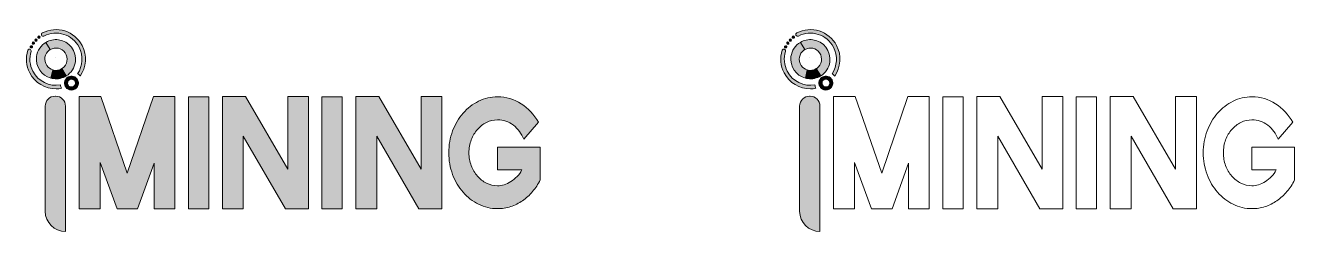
# Model space of a CAD drawing. Header units: millimetres. Extents: x 235 to 680, y -603 to -531.
import ezdxf

# ---------------------------------------------------------------- set-up
doc = ezdxf.new("R2010")
doc.units = ezdxf.units.MM
doc.header["$MEASUREMENT"] = 0
doc.layers.add('Logo', color=7, linetype='Continuous', lineweight=0)

# ---------------------------------------------------------------- blocks, each defined once
blk = doc.blocks.new('Block_42')
at = {"layer": 'Logo', "true_color": 0xf7941d, "transparency": 33554687}
h = blk.add_hatch(color=30, dxfattribs=at)
h.dxf.hatch_style = 2
edge = h.paths.add_edge_path()
edge.add_spline(control_points=[(502.14, -537.57), (501.96, -537.44), (501.91, -537.18), (502.04, -537), (502.04, -537), (502.04, -537), (502.04, -537), (502.17, -536.81), (502.42, -536.77), (502.61, -536.9), (502.61, -536.9), (502.61, -536.9), (502.61, -536.9), (502.79, -537.03), (502.84, -537.28), (502.71, -537.47), (502.71, -537.47), (502.71, -537.47), (502.71, -537.47), (502.63, -537.58), (502.5, -537.64), (502.38, -537.64), (502.38, -537.64), (502.38, -537.64), (502.38, -537.64), (502.29, -537.64), (502.21, -537.62), (502.14, -537.57)], knot_values=[0, 0, 0, 0, 1, 1, 1, 2, 2, 2, 3, 3, 3, 4, 4, 4, 5, 5, 5, 6, 6, 6, 7, 7, 7, 8, 8, 8, 9, 9, 9, 9], degree=3, periodic=0)
h = blk.add_hatch(color=30, dxfattribs=at)
h.dxf.hatch_style = 2
edge = h.paths.add_edge_path()
edge.add_spline(control_points=[(502.97, -536.45), (502.8, -536.29), (502.8, -536.03), (502.96, -535.86), (502.96, -535.86), (502.96, -535.86), (502.96, -535.86), (502.96, -535.86), (502.96, -535.86), (502.96, -535.86), (502.96, -535.86), (502.96, -535.86), (502.96, -535.86), (503.12, -535.7), (503.38, -535.7), (503.54, -535.86), (503.54, -535.86), (503.54, -535.86), (503.54, -535.86), (503.7, -536.02), (503.71, -536.28), (503.54, -536.44), (503.54, -536.44), (503.54, -536.44), (503.54, -536.44), (503.46, -536.52), (503.36, -536.56), (503.25, -536.56), (503.25, -536.56), (503.25, -536.56), (503.25, -536.56), (503.15, -536.56), (503.05, -536.52), (502.97, -536.45)], knot_values=[0, 0, 0, 0, 1, 1, 1, 2, 2, 2, 3, 3, 3, 4, 4, 4, 5, 5, 5, 6, 6, 6, 7, 7, 7, 8, 8, 8, 9, 9, 9, 10, 10, 10, 11, 11, 11, 11], degree=3, periodic=0)
h = blk.add_hatch(color=30, dxfattribs=at)
h.dxf.hatch_style = 2
edge = h.paths.add_edge_path()
edge.add_spline(control_points=[(504.28, -535.57), (504.23, -535.57), (504.17, -535.55), (504.12, -535.53), (504.07, -535.52), (504.03, -535.48), (503.99, -535.45), (503.91, -535.37), (503.87, -535.27), (503.87, -535.16), (503.87, -535.05), (503.92, -534.94), (503.99, -534.87), (504.15, -534.71), (504.42, -534.71), (504.57, -534.87), (504.65, -534.94), (504.69, -535.05), (504.69, -535.16), (504.69, -535.27), (504.65, -535.37), (504.57, -535.45), (504.53, -535.48), (504.49, -535.52), (504.44, -535.53), (504.39, -535.55), (504.34, -535.57), (504.28, -535.57)], knot_values=[0, 0, 0, 0, 1, 1, 1, 2, 2, 2, 3, 3, 3, 4, 4, 4, 5, 5, 5, 6, 6, 6, 7, 7, 7, 8, 8, 8, 9, 9, 9, 9], degree=3, periodic=0)
h = blk.add_hatch(color=30, dxfattribs=at)
h.dxf.hatch_style = 2
edge = h.paths.add_edge_path()
edge.add_spline(control_points=[(501.46, -538.92), (501.25, -538.82), (501.17, -538.58), (501.26, -538.37), (501.26, -538.37), (501.26, -538.37), (501.26, -538.37), (501.36, -538.17), (501.61, -538.08), (501.81, -538.18), (501.81, -538.18), (501.81, -538.18), (501.81, -538.18), (502.01, -538.27), (502.1, -538.52), (502, -538.72), (502, -538.72), (502, -538.72), (502, -538.72), (501.93, -538.87), (501.79, -538.96), (501.63, -538.96), (501.63, -538.96), (501.63, -538.96), (501.63, -538.96), (501.58, -538.96), (501.52, -538.94), (501.46, -538.92)], knot_values=[0, 0, 0, 0, 1, 1, 1, 2, 2, 2, 3, 3, 3, 4, 4, 4, 5, 5, 5, 6, 6, 6, 7, 7, 7, 8, 8, 8, 9, 9, 9, 9], degree=3, periodic=0)
at = {"layer": 'Logo'}
for points, knots in [([(502.14, -537.57), (501.96, -537.44), (501.91, -537.18), (502.04, -537), (502.04, -537), (502.04, -537), (502.04, -537), (502.17, -536.81), (502.42, -536.77), (502.61, -536.9), (502.61, -536.9), (502.61, -536.9), (502.61, -536.9), (502.79, -537.03), (502.84, -537.28), (502.71, -537.47), (502.71, -537.47), (502.71, -537.47), (502.71, -537.47), (502.63, -537.58), (502.5, -537.64), (502.38, -537.64), (502.38, -537.64), (502.38, -537.64), (502.38, -537.64), (502.29, -537.64), (502.21, -537.62), (502.14, -537.57)], [0, 0, 0, 0, 1, 1, 1, 2, 2, 2, 3, 3, 3, 4, 4, 4, 5, 5, 5, 6, 6, 6, 7, 7, 7, 8, 8, 8, 9, 9, 9, 9]), ([(502.97, -536.45), (502.8, -536.29), (502.8, -536.03), (502.96, -535.86), (502.96, -535.86), (502.96, -535.86), (502.96, -535.86), (502.96, -535.86), (502.96, -535.86), (502.96, -535.86), (502.96, -535.86), (502.96, -535.86), (502.96, -535.86), (503.12, -535.7), (503.38, -535.7), (503.54, -535.86), (503.54, -535.86), (503.54, -535.86), (503.54, -535.86), (503.7, -536.02), (503.71, -536.28), (503.54, -536.44), (503.54, -536.44), (503.54, -536.44), (503.54, -536.44), (503.46, -536.52), (503.36, -536.56), (503.25, -536.56), (503.25, -536.56), (503.25, -536.56), (503.25, -536.56), (503.15, -536.56), (503.05, -536.52), (502.97, -536.45)], [0, 0, 0, 0, 1, 1, 1, 2, 2, 2, 3, 3, 3, 4, 4, 4, 5, 5, 5, 6, 6, 6, 7, 7, 7, 8, 8, 8, 9, 9, 9, 10, 10, 10, 11, 11, 11, 11]), ([(504.28, -535.57), (504.23, -535.57), (504.17, -535.55), (504.12, -535.53), (504.07, -535.52), (504.03, -535.48), (503.99, -535.45), (503.91, -535.37), (503.87, -535.27), (503.87, -535.16), (503.87, -535.05), (503.92, -534.94), (503.99, -534.87), (504.15, -534.71), (504.42, -534.71), (504.57, -534.87), (504.65, -534.94), (504.69, -535.05), (504.69, -535.16), (504.69, -535.27), (504.65, -535.37), (504.57, -535.45), (504.53, -535.48), (504.49, -535.52), (504.44, -535.53), (504.39, -535.55), (504.34, -535.57), (504.28, -535.57)], [0, 0, 0, 0, 1, 1, 1, 2, 2, 2, 3, 3, 3, 4, 4, 4, 5, 5, 5, 6, 6, 6, 7, 7, 7, 8, 8, 8, 9, 9, 9, 9]), ([(501.46, -538.92), (501.25, -538.82), (501.17, -538.58), (501.26, -538.37), (501.26, -538.37), (501.26, -538.37), (501.26, -538.37), (501.36, -538.17), (501.61, -538.08), (501.81, -538.18), (501.81, -538.18), (501.81, -538.18), (501.81, -538.18), (502.01, -538.27), (502.1, -538.52), (502, -538.72), (502, -538.72), (502, -538.72), (502, -538.72), (501.93, -538.87), (501.79, -538.96), (501.63, -538.96), (501.63, -538.96), (501.63, -538.96), (501.63, -538.96), (501.58, -538.96), (501.52, -538.94), (501.46, -538.92)], [0, 0, 0, 0, 1, 1, 1, 2, 2, 2, 3, 3, 3, 4, 4, 4, 5, 5, 5, 6, 6, 6, 7, 7, 7, 8, 8, 8, 9, 9, 9, 9])]:
    blk.add_open_spline(points, degree=3, knots=knots, dxfattribs=at)
blk = doc.blocks.new('Block_44')
at = {"layer": 'Logo', "true_color": 0xf7941d, "transparency": 33554687}
h = blk.add_hatch(color=30, dxfattribs=at)
h.dxf.hatch_style = 2
edge = h.paths.add_edge_path()
edge.add_spline(control_points=[(518.78, -548.78), (520.89, -545.72), (521.29, -541.62), (519.46, -538.1), (516.81, -533.03), (510.55, -531.05), (505.48, -533.69), (505.18, -533.85), (505.06, -534.22), (505.22, -534.52), (505.38, -534.82), (505.75, -534.94), (506.05, -534.78), (510.51, -532.46), (516.04, -534.2), (518.37, -538.67), (519.96, -541.72), (519.64, -545.27), (517.86, -547.95), (518.21, -548.18), (518.52, -548.46), (518.78, -548.78)], knot_values=[0, 0, 0, 0, 1, 1, 1, 2, 2, 2, 3, 3, 3, 4, 4, 4, 5, 5, 5, 6, 6, 6, 7, 7, 7, 7], degree=3, periodic=0)
h = blk.add_hatch(color=30, dxfattribs=at)
h.dxf.hatch_style = 2
edge = h.paths.add_edge_path()
edge.add_spline(control_points=[(502.18, -547.1), (501.05, -544.94), (500.83, -542.47), (501.56, -540.14), (501.66, -539.82), (501.48, -539.47), (501.16, -539.37), (500.83, -539.27), (500.49, -539.45), (500.39, -539.77), (499.56, -542.41), (499.81, -545.22), (501.09, -547.67), (502.93, -551.22), (506.55, -553.25), (510.3, -553.25), (510.94, -553.25), (511.58, -553.19), (512.22, -553.06), (512.03, -552.69), (511.9, -552.29), (511.83, -551.88), (508.02, -552.53), (504.06, -550.71), (502.18, -547.1)], knot_values=[0, 0, 0, 0, 1, 1, 1, 2, 2, 2, 3, 3, 3, 4, 4, 4, 5, 5, 5, 6, 6, 6, 7, 7, 7, 8, 8, 8, 8], degree=3, periodic=0)
at = {"layer": 'Logo'}
for points, knots in [([(518.78, -548.78), (520.89, -545.72), (521.29, -541.62), (519.46, -538.1), (516.81, -533.03), (510.55, -531.05), (505.48, -533.69), (505.18, -533.85), (505.06, -534.22), (505.22, -534.52), (505.38, -534.82), (505.75, -534.94), (506.05, -534.78), (510.51, -532.46), (516.04, -534.2), (518.37, -538.67), (519.96, -541.72), (519.64, -545.27), (517.86, -547.95), (518.21, -548.18), (518.52, -548.46), (518.78, -548.78)], [0, 0, 0, 0, 1, 1, 1, 2, 2, 2, 3, 3, 3, 4, 4, 4, 5, 5, 5, 6, 6, 6, 7, 7, 7, 7]), ([(502.18, -547.1), (501.05, -544.94), (500.83, -542.47), (501.56, -540.14), (501.66, -539.82), (501.48, -539.47), (501.16, -539.37), (500.83, -539.27), (500.49, -539.45), (500.39, -539.77), (499.56, -542.41), (499.81, -545.22), (501.09, -547.67), (502.93, -551.22), (506.55, -553.25), (510.3, -553.25), (510.94, -553.25), (511.58, -553.19), (512.22, -553.06), (512.03, -552.69), (511.9, -552.29), (511.83, -551.88), (508.02, -552.53), (504.06, -550.71), (502.18, -547.1)], [0, 0, 0, 0, 1, 1, 1, 2, 2, 2, 3, 3, 3, 4, 4, 4, 5, 5, 5, 6, 6, 6, 7, 7, 7, 8, 8, 8, 8])]:
    blk.add_open_spline(points, degree=3, knots=knots, dxfattribs=at)
blk = doc.blocks.new('Block_43')
at = {"layer": 'Logo', "true_color": 0xf7941d, "transparency": 33554687}
h = blk.add_hatch(color=30, dxfattribs=at)
h.dxf.hatch_style = 2
edge = h.paths.add_edge_path()
edge.add_spline(control_points=[(514.4, -550.82), (514.18, -551.54), (514.58, -552.31), (515.29, -552.53), (515.64, -552.64), (516.01, -552.61), (516.33, -552.44), (516.66, -552.28), (516.89, -551.99), (517, -551.64), (517.11, -551.3), (517.08, -550.93), (516.91, -550.6), (516.74, -550.28), (516.46, -550.04), (516.11, -549.93), (515.39, -549.71), (514.63, -550.11), (514.4, -550.82), (514.4, -550.82), (514.4, -550.82), (514.4, -550.82)], knot_values=[0, 0, 0, 0, 1, 1, 1, 2, 2, 2, 3, 3, 3, 4, 4, 4, 5, 5, 5, 6, 6, 6, 7, 7, 7, 7], degree=3, periodic=0)
edge = h.paths.add_edge_path()
edge.add_spline(control_points=[(515.71, -553.67), (515.46, -553.67), (515.21, -553.63), (514.97, -553.56), (513.69, -553.15), (512.98, -551.78), (513.38, -550.5), (513.38, -550.5), (513.38, -550.5), (513.38, -550.5), (513.78, -549.22), (515.15, -548.51), (516.43, -548.91), (517.05, -549.11), (517.56, -549.53), (517.86, -550.11), (518.16, -550.69), (518.22, -551.34), (518.02, -551.97), (517.83, -552.59), (517.4, -553.09), (516.83, -553.39), (516.48, -553.58), (516.09, -553.67), (515.71, -553.67)], knot_values=[0, 0, 0, 0, 1, 1, 1, 2, 2, 2, 3, 3, 3, 4, 4, 4, 5, 5, 5, 6, 6, 6, 7, 7, 7, 8, 8, 8, 8], degree=3, periodic=0)
at = {"layer": 'Logo'}
for points, knots in [([(515.71, -553.67), (515.46, -553.67), (515.21, -553.63), (514.97, -553.56), (513.69, -553.15), (512.98, -551.78), (513.38, -550.5), (513.38, -550.5), (513.38, -550.5), (513.38, -550.5), (513.78, -549.22), (515.15, -548.51), (516.43, -548.91), (517.05, -549.11), (517.56, -549.53), (517.86, -550.11), (518.16, -550.69), (518.22, -551.34), (518.02, -551.97), (517.83, -552.59), (517.4, -553.09), (516.83, -553.39), (516.48, -553.58), (516.09, -553.67), (515.71, -553.67)], [0, 0, 0, 0, 1, 1, 1, 2, 2, 2, 3, 3, 3, 4, 4, 4, 5, 5, 5, 6, 6, 6, 7, 7, 7, 8, 8, 8, 8]), ([(514.4, -550.82), (514.18, -551.54), (514.58, -552.31), (515.29, -552.53), (515.64, -552.64), (516.01, -552.61), (516.33, -552.44), (516.66, -552.28), (516.89, -551.99), (517, -551.64), (517.11, -551.3), (517.08, -550.93), (516.91, -550.6), (516.74, -550.28), (516.46, -550.04), (516.11, -549.93), (515.39, -549.71), (514.63, -550.11), (514.4, -550.82), (514.4, -550.82), (514.4, -550.82), (514.4, -550.82)], [0, 0, 0, 0, 1, 1, 1, 2, 2, 2, 3, 3, 3, 4, 4, 4, 5, 5, 5, 6, 6, 6, 7, 7, 7, 7])]:
    blk.add_open_spline(points, degree=3, knots=knots, dxfattribs=at)
blk.add_blockref('Block_44', (0, 0), dxfattribs=at)
blk = doc.blocks.new('Block_45')
at = {"layer": 'Logo', "true_color": 0xf7941d, "transparency": 33554687}
h = blk.add_hatch(color=30, dxfattribs=at)
h.dxf.hatch_style = 2
edge = h.paths.add_edge_path()
edge.add_spline(control_points=[(507.05, -545.1), (505.82, -543.32), (506.28, -540.89), (508.06, -539.66), (508.13, -539.61), (508.21, -539.56), (508.29, -539.52), (508.29, -539.52), (506.76, -536.99), (506.76, -536.99), (505.02, -538.03), (503.76, -539.82), (503.47, -541.98), (503.01, -545.45), (505.22, -548.66), (508.52, -549.52), (508.52, -549.52), (509.15, -546.63), (509.15, -546.63), (508.32, -546.39), (507.57, -545.87), (507.05, -545.1)], knot_values=[0, 0, 0, 0, 1, 1, 1, 2, 2, 2, 3, 3, 3, 4, 4, 4, 5, 5, 5, 6, 6, 6, 7, 7, 7, 7], degree=3, periodic=0)
at = {"layer": 'Logo', "true_color": 0xfcba63, "transparency": 33554687}
h = blk.add_hatch(color=31, dxfattribs=at)
h.dxf.hatch_style = 2
edge = h.paths.add_edge_path()
edge.add_spline(control_points=[(511.17, -536.08), (509.58, -535.87), (508.04, -536.23), (506.76, -536.99), (506.76, -536.99), (508.29, -539.52), (508.29, -539.52), (510.05, -538.49), (512.32, -538.97), (513.49, -540.67), (514.72, -542.45), (514.27, -544.89), (512.49, -546.11), (512.44, -546.14), (512.4, -546.16), (512.35, -546.19), (512.35, -546.19), (513.89, -548.72), (513.89, -548.72), (515.57, -547.67), (516.79, -545.91), (517.07, -543.79), (517.57, -540.03), (514.93, -536.58), (511.17, -536.08)], knot_values=[0, 0, 0, 0, 1, 1, 1, 2, 2, 2, 3, 3, 3, 4, 4, 4, 5, 5, 5, 6, 6, 6, 7, 7, 7, 8, 8, 8, 8], degree=3, periodic=0)
at = {"layer": 'Logo', "true_color": 0xffdaa2, "transparency": 33554687}
h = blk.add_hatch(color=41, dxfattribs=at)
h.dxf.hatch_style = 2
edge = h.paths.add_edge_path()
edge.add_spline(control_points=[(509.15, -546.63), (509.15, -546.63), (508.52, -549.52), (508.52, -549.52), (508.8, -549.59), (509.08, -549.65), (509.37, -549.69), (511, -549.91), (512.59, -549.53), (513.89, -548.72), (513.89, -548.72), (512.35, -546.19), (512.35, -546.19), (511.36, -546.81), (510.2, -546.94), (509.15, -546.63)], knot_values=[0, 0, 0, 0, 1, 1, 1, 2, 2, 2, 3, 3, 3, 4, 4, 4, 5, 5, 5, 5], degree=3, periodic=0)
at = {"layer": 'Logo'}
for points in [[(508.29, -539.52), (506.76, -536.99), (508.29, -539.52)], [(510.07, -542.43), (510.07, -542.43), (510.07, -542.43)], [(512.35, -546.19), (513.89, -548.72), (512.35, -546.19)]]:
    blk.add_lwpolyline(points, close=True, dxfattribs=at)
for points, knots in [([(507.05, -545.1), (505.82, -543.32), (506.28, -540.89), (508.06, -539.66), (508.13, -539.61), (508.21, -539.56), (508.29, -539.52), (508.29, -539.52), (506.76, -536.99), (506.76, -536.99), (505.02, -538.03), (503.76, -539.82), (503.47, -541.98), (503.01, -545.45), (505.22, -548.66), (508.52, -549.52), (508.52, -549.52), (509.15, -546.63), (509.15, -546.63), (508.32, -546.39), (507.57, -545.87), (507.05, -545.1)], [0, 0, 0, 0, 1, 1, 1, 2, 2, 2, 3, 3, 3, 4, 4, 4, 5, 5, 5, 6, 6, 6, 7, 7, 7, 7]), ([(511.17, -536.08), (509.58, -535.87), (508.04, -536.23), (506.76, -536.99), (506.76, -536.99), (508.29, -539.52), (508.29, -539.52), (510.05, -538.49), (512.32, -538.97), (513.49, -540.67), (514.72, -542.45), (514.27, -544.89), (512.49, -546.11), (512.44, -546.14), (512.4, -546.16), (512.35, -546.19), (512.35, -546.19), (513.89, -548.72), (513.89, -548.72), (515.57, -547.67), (516.79, -545.91), (517.07, -543.79), (517.57, -540.03), (514.93, -536.58), (511.17, -536.08)], [0, 0, 0, 0, 1, 1, 1, 2, 2, 2, 3, 3, 3, 4, 4, 4, 5, 5, 5, 6, 6, 6, 7, 7, 7, 8, 8, 8, 8]), ([(509.15, -546.63), (509.15, -546.63), (508.52, -549.52), (508.52, -549.52), (508.8, -549.59), (509.08, -549.65), (509.37, -549.69), (511, -549.91), (512.59, -549.53), (513.89, -548.72), (513.89, -548.72), (512.35, -546.19), (512.35, -546.19), (511.36, -546.81), (510.2, -546.94), (509.15, -546.63)], [0, 0, 0, 0, 1, 1, 1, 2, 2, 2, 3, 3, 3, 4, 4, 4, 5, 5, 5, 5])]:
    blk.add_open_spline(points, degree=3, knots=knots, dxfattribs=at)
blk = doc.blocks.new('Block_41')
at = {"layer": 'Logo'}
for name in ['Block_43', 'Block_42', 'Block_45']:
    blk.add_blockref(name, (0, 0), dxfattribs=at)
blk = doc.blocks.new('Block_40')
at = {"layer": 'Logo', "true_color": 0xf7941d, "transparency": 33554687}
h = blk.add_hatch(color=30, dxfattribs=at)
h.dxf.hatch_style = 2
edge = h.paths.add_edge_path()
edge.add_spline(control_points=[(513.62, -559.29), (513.62, -559.29), (513.62, -603.21), (513.62, -603.21), (513.62, -603.21), (513.62, -603.21), (513.62, -603.21), (509.69, -603.21), (506.51, -600.02), (506.51, -596.09), (506.51, -596.09), (506.51, -559.29), (506.51, -559.29), (506.51, -557.38), (508.06, -555.83), (509.97, -555.83), (509.97, -555.83), (510.16, -555.83), (510.16, -555.83), (512.07, -555.83), (513.62, -557.38), (513.62, -559.29)], knot_values=[0, 0, 0, 0, 1, 1, 1, 2, 2, 2, 3, 3, 3, 4, 4, 4, 5, 5, 5, 6, 6, 6, 7, 7, 7, 7], degree=3, periodic=0)
at = {"layer": 'Logo'}
for points in [[(544.59, -595.64)], [(544.62, -595.24)]]:
    blk.add_lwpolyline(points, dxfattribs=at)
at = {"layer": 'Logo', "color": 30, "lineweight": 80, "true_color": 0xf7941d}
blk.add_lwpolyline([(526.75, -602.45)], dxfattribs=at)
at = {"layer": 'Logo'}
for points, knots in [([(513.62, -559.29), (513.62, -559.29), (513.62, -603.21), (513.62, -603.21), (513.62, -603.21), (513.62, -603.21), (513.62, -603.21), (509.69, -603.21), (506.51, -600.02), (506.51, -596.09), (506.51, -596.09), (506.51, -559.29), (506.51, -559.29), (506.51, -557.38), (508.06, -555.83), (509.97, -555.83), (509.97, -555.83), (510.16, -555.83), (510.16, -555.83), (512.07, -555.83), (513.62, -557.38), (513.62, -559.29)], [0, 0, 0, 0, 1, 1, 1, 2, 2, 2, 3, 3, 3, 4, 4, 4, 5, 5, 5, 6, 6, 6, 7, 7, 7, 7]), ([(525.71, -595.24), (525.71, -595.24), (518.4, -595.24), (518.4, -595.24), (518.4, -595.24), (518.4, -555.92), (518.4, -555.92), (518.4, -555.92), (525.99, -555.92), (525.99, -555.92), (525.99, -555.92), (535.26, -582.77), (535.26, -582.77), (535.26, -582.77), (544.39, -555.92), (544.39, -555.92), (544.39, -555.92), (551.92, -555.92), (551.92, -555.92), (551.92, -555.92), (551.92, -595.24), (551.92, -595.24), (551.92, -595.24), (544.62, -595.24), (544.62, -595.24), (544.62, -595.24), (544.62, -579.3), (544.62, -579.3), (544.62, -579.3), (538.86, -595.24), (538.86, -595.24), (538.86, -595.24), (531.65, -595.24), (531.65, -595.24), (531.65, -595.24), (525.71, -579.03), (525.71, -579.03), (525.71, -579.03), (525.71, -595.24), (525.71, -595.24)], [0, 0, 0, 0, 1, 1, 1, 2, 2, 2, 3, 3, 3, 4, 4, 4, 5, 5, 5, 6, 6, 6, 7, 7, 7, 8, 8, 8, 9, 9, 9, 10, 10, 10, 11, 11, 11, 12, 12, 12, 13, 13, 13, 13]), ([(563.81, -556.03), (563.81, -556.03), (563.81, -595.24), (563.81, -595.24), (563.81, -595.24), (556.69, -595.24), (556.69, -595.24), (556.69, -595.24), (556.69, -556.03), (556.69, -556.03), (556.69, -556.03), (563.81, -556.03), (563.81, -556.03)], [0, 0, 0, 0, 1, 1, 1, 2, 2, 2, 3, 3, 3, 4, 4, 4, 4]), ([(591.43, -555.97), (591.43, -555.97), (598.73, -555.97), (598.73, -555.97), (598.73, -555.97), (598.73, -595.24), (598.73, -595.24), (598.73, -595.24), (590.68, -595.24), (590.68, -595.24), (590.68, -595.24), (575.88, -569.77), (575.88, -569.77), (575.88, -569.77), (575.88, -595.24), (575.88, -595.24), (575.88, -595.24), (568.58, -595.24), (568.58, -595.24), (568.58, -595.24), (568.58, -555.92), (568.58, -555.92), (568.58, -555.92), (576.63, -555.92), (576.63, -555.92), (576.63, -555.92), (591.43, -581.38), (591.43, -581.38), (591.43, -581.38), (591.43, -555.97), (591.43, -555.97)], [0, 0, 0, 0, 1, 1, 1, 2, 2, 2, 3, 3, 3, 4, 4, 4, 5, 5, 5, 6, 6, 6, 7, 7, 7, 8, 8, 8, 9, 9, 9, 10, 10, 10, 10]), ([(610.53, -556.03), (610.53, -556.03), (610.53, -595.24), (610.53, -595.24), (610.53, -595.24), (603.41, -595.24), (603.41, -595.24), (603.41, -595.24), (603.41, -556.03), (603.41, -556.03), (603.41, -556.03), (610.53, -556.03), (610.53, -556.03)], [0, 0, 0, 0, 1, 1, 1, 2, 2, 2, 3, 3, 3, 4, 4, 4, 4]), ([(638.14, -555.97), (638.14, -555.97), (645.45, -555.97), (645.45, -555.97), (645.45, -555.97), (645.45, -595.24), (645.45, -595.24), (645.45, -595.24), (637.39, -595.24), (637.39, -595.24), (637.39, -595.24), (622.6, -569.77), (622.6, -569.77), (622.6, -569.77), (622.6, -595.24), (622.6, -595.24), (622.6, -595.24), (615.3, -595.24), (615.3, -595.24), (615.3, -595.24), (615.3, -555.92), (615.3, -555.92), (615.3, -555.92), (623.35, -555.92), (623.35, -555.92), (623.35, -555.92), (638.14, -581.38), (638.14, -581.38), (638.14, -581.38), (638.14, -555.97), (638.14, -555.97)], [0, 0, 0, 0, 1, 1, 1, 2, 2, 2, 3, 3, 3, 4, 4, 4, 5, 5, 5, 6, 6, 6, 7, 7, 7, 8, 8, 8, 9, 9, 9, 10, 10, 10, 10]), ([(664.93, -573.63), (664.93, -573.63), (679.87, -573.63), (679.87, -573.63), (679.87, -573.63), (679.87, -585.13), (679.87, -585.13), (679.12, -586.63), (678.22, -587.99), (677.18, -589.22), (676.13, -590.45), (674.97, -591.51), (673.69, -592.4), (672.41, -593.29), (671.03, -593.98), (669.54, -594.46), (668.06, -594.94), (666.53, -595.18), (664.93, -595.18), (662.59, -595.18), (660.38, -594.67), (658.31, -593.63), (656.23, -592.6), (654.42, -591.2), (652.88, -589.43), (651.33, -587.67), (650.11, -585.6), (649.2, -583.23), (648.3, -580.86), (647.85, -578.32), (647.85, -575.61), (647.85, -572.9), (648.3, -570.35), (649.2, -567.98), (650.11, -565.61), (651.33, -563.54), (652.88, -561.78), (654.42, -560.01), (656.23, -558.61), (658.31, -557.58), (660.38, -556.54), (662.59, -556.03), (664.93, -556.03), (667.96, -556.03), (670.72, -556.84), (673.2, -558.46), (675.68, -560.08), (677.7, -562.23), (679.26, -564.91), (679.26, -564.91), (674.11, -570.9), (674.11, -570.9), (673.3, -568.86), (672.08, -567.22), (670.46, -565.98), (668.83, -564.73), (666.99, -564.1), (664.93, -564.1), (663.56, -564.1), (662.27, -564.41), (661.05, -565.01), (659.83, -565.62), (658.77, -566.44), (657.86, -567.47), (656.96, -568.51), (656.24, -569.72), (655.71, -571.11), (655.18, -572.5), (654.92, -574), (654.92, -575.61), (654.92, -577.21), (655.18, -578.71), (655.71, -580.1), (656.24, -581.49), (656.96, -582.71), (657.86, -583.76), (658.77, -584.82), (659.83, -585.65), (661.05, -586.25), (662.27, -586.86), (663.56, -587.16), (664.93, -587.16), (665.68, -587.16), (666.46, -587.04), (667.25, -586.79), (668.05, -586.54), (668.83, -586.17), (669.62, -585.69), (670.4, -585.21), (671.11, -584.63), (671.77, -583.95), (672.42, -583.27), (672.99, -582.51), (673.45, -581.65), (673.45, -581.65), (664.93, -581.65), (664.93, -581.65), (664.93, -581.65), (664.93, -573.63), (664.93, -573.63)], [0, 0, 0, 0, 1, 1, 1, 2, 2, 2, 3, 3, 3, 4, 4, 4, 5, 5, 5, 6, 6, 6, 7, 7, 7, 8, 8, 8, 9, 9, 9, 10, 10, 10, 11, 11, 11, 12, 12, 12, 13, 13, 13, 14, 14, 14, 15, 15, 15, 16, 16, 16, 17, 17, 17, 18, 18, 18, 19, 19, 19, 20, 20, 20, 21, 21, 21, 22, 22, 22, 23, 23, 23, 24, 24, 24, 25, 25, 25, 26, 26, 26, 27, 27, 27, 28, 28, 28, 29, 29, 29, 30, 30, 30, 31, 31, 31, 32, 32, 32, 33, 33, 33, 33])]:
    blk.add_open_spline(points, degree=3, knots=knots, dxfattribs=at)
blk.add_blockref('Block_41', (0, 0), dxfattribs=at)
blk = doc.blocks.new('Block_47')
at = {"layer": 'Logo', "true_color": 0xf7941d, "transparency": 33554687}
h = blk.add_hatch(color=30, dxfattribs=at)
h.dxf.hatch_style = 2
edge = h.paths.add_edge_path()
edge.add_spline(control_points=[(237.91, -537.57), (237.73, -537.44), (237.68, -537.18), (237.81, -537), (237.81, -537), (237.81, -537), (237.81, -537), (237.94, -536.81), (238.19, -536.77), (238.38, -536.9), (238.38, -536.9), (238.38, -536.9), (238.38, -536.9), (238.56, -537.03), (238.61, -537.28), (238.48, -537.47), (238.48, -537.47), (238.48, -537.47), (238.48, -537.47), (238.4, -537.58), (238.27, -537.64), (238.15, -537.64), (238.15, -537.64), (238.15, -537.64), (238.15, -537.64), (238.06, -537.64), (237.98, -537.62), (237.91, -537.57)], knot_values=[0, 0, 0, 0, 1, 1, 1, 2, 2, 2, 3, 3, 3, 4, 4, 4, 5, 5, 5, 6, 6, 6, 7, 7, 7, 8, 8, 8, 9, 9, 9, 9], degree=3, periodic=0)
h = blk.add_hatch(color=30, dxfattribs=at)
h.dxf.hatch_style = 2
edge = h.paths.add_edge_path()
edge.add_spline(control_points=[(238.74, -536.45), (238.57, -536.29), (238.57, -536.03), (238.73, -535.86), (238.73, -535.86), (238.73, -535.86), (238.73, -535.86), (238.73, -535.86), (238.73, -535.86), (238.73, -535.86), (238.73, -535.86), (238.73, -535.86), (238.73, -535.86), (238.89, -535.7), (239.15, -535.7), (239.31, -535.86), (239.31, -535.86), (239.31, -535.86), (239.31, -535.86), (239.47, -536.02), (239.47, -536.28), (239.31, -536.44), (239.31, -536.44), (239.31, -536.44), (239.31, -536.44), (239.23, -536.52), (239.13, -536.56), (239.02, -536.56), (239.02, -536.56), (239.02, -536.56), (239.02, -536.56), (238.92, -536.56), (238.82, -536.52), (238.74, -536.45)], knot_values=[0, 0, 0, 0, 1, 1, 1, 2, 2, 2, 3, 3, 3, 4, 4, 4, 5, 5, 5, 6, 6, 6, 7, 7, 7, 8, 8, 8, 9, 9, 9, 10, 10, 10, 11, 11, 11, 11], degree=3, periodic=0)
h = blk.add_hatch(color=30, dxfattribs=at)
h.dxf.hatch_style = 2
edge = h.paths.add_edge_path()
edge.add_spline(control_points=[(240.05, -535.57), (240, -535.57), (239.94, -535.55), (239.89, -535.53), (239.84, -535.52), (239.8, -535.48), (239.76, -535.45), (239.68, -535.37), (239.64, -535.27), (239.64, -535.16), (239.64, -535.05), (239.69, -534.94), (239.76, -534.87), (239.92, -534.71), (240.19, -534.71), (240.34, -534.87), (240.42, -534.94), (240.46, -535.05), (240.46, -535.16), (240.46, -535.27), (240.42, -535.37), (240.34, -535.45), (240.3, -535.48), (240.26, -535.52), (240.21, -535.53), (240.16, -535.55), (240.11, -535.57), (240.05, -535.57)], knot_values=[0, 0, 0, 0, 1, 1, 1, 2, 2, 2, 3, 3, 3, 4, 4, 4, 5, 5, 5, 6, 6, 6, 7, 7, 7, 8, 8, 8, 9, 9, 9, 9], degree=3, periodic=0)
h = blk.add_hatch(color=30, dxfattribs=at)
h.dxf.hatch_style = 2
edge = h.paths.add_edge_path()
edge.add_spline(control_points=[(237.23, -538.92), (237.02, -538.82), (236.94, -538.58), (237.03, -538.37), (237.03, -538.37), (237.03, -538.37), (237.03, -538.37), (237.13, -538.17), (237.38, -538.08), (237.58, -538.18), (237.58, -538.18), (237.58, -538.18), (237.58, -538.18), (237.78, -538.27), (237.87, -538.52), (237.77, -538.72), (237.77, -538.72), (237.77, -538.72), (237.77, -538.72), (237.7, -538.87), (237.56, -538.96), (237.4, -538.96), (237.4, -538.96), (237.4, -538.96), (237.4, -538.96), (237.35, -538.96), (237.28, -538.94), (237.23, -538.92)], knot_values=[0, 0, 0, 0, 1, 1, 1, 2, 2, 2, 3, 3, 3, 4, 4, 4, 5, 5, 5, 6, 6, 6, 7, 7, 7, 8, 8, 8, 9, 9, 9, 9], degree=3, periodic=0)
at = {"layer": 'Logo'}
for points, knots in [([(237.91, -537.57), (237.73, -537.44), (237.68, -537.18), (237.81, -537), (237.81, -537), (237.81, -537), (237.81, -537), (237.94, -536.81), (238.19, -536.77), (238.38, -536.9), (238.38, -536.9), (238.38, -536.9), (238.38, -536.9), (238.56, -537.03), (238.61, -537.28), (238.48, -537.47), (238.48, -537.47), (238.48, -537.47), (238.48, -537.47), (238.4, -537.58), (238.27, -537.64), (238.15, -537.64), (238.15, -537.64), (238.15, -537.64), (238.15, -537.64), (238.06, -537.64), (237.98, -537.62), (237.91, -537.57)], [0, 0, 0, 0, 1, 1, 1, 2, 2, 2, 3, 3, 3, 4, 4, 4, 5, 5, 5, 6, 6, 6, 7, 7, 7, 8, 8, 8, 9, 9, 9, 9]), ([(238.74, -536.45), (238.57, -536.29), (238.57, -536.03), (238.73, -535.86), (238.73, -535.86), (238.73, -535.86), (238.73, -535.86), (238.73, -535.86), (238.73, -535.86), (238.73, -535.86), (238.73, -535.86), (238.73, -535.86), (238.73, -535.86), (238.89, -535.7), (239.15, -535.7), (239.31, -535.86), (239.31, -535.86), (239.31, -535.86), (239.31, -535.86), (239.47, -536.02), (239.47, -536.28), (239.31, -536.44), (239.31, -536.44), (239.31, -536.44), (239.31, -536.44), (239.23, -536.52), (239.13, -536.56), (239.02, -536.56), (239.02, -536.56), (239.02, -536.56), (239.02, -536.56), (238.92, -536.56), (238.82, -536.52), (238.74, -536.45)], [0, 0, 0, 0, 1, 1, 1, 2, 2, 2, 3, 3, 3, 4, 4, 4, 5, 5, 5, 6, 6, 6, 7, 7, 7, 8, 8, 8, 9, 9, 9, 10, 10, 10, 11, 11, 11, 11]), ([(240.05, -535.57), (240, -535.57), (239.94, -535.55), (239.89, -535.53), (239.84, -535.52), (239.8, -535.48), (239.76, -535.45), (239.68, -535.37), (239.64, -535.27), (239.64, -535.16), (239.64, -535.05), (239.69, -534.94), (239.76, -534.87), (239.92, -534.71), (240.19, -534.71), (240.34, -534.87), (240.42, -534.94), (240.46, -535.05), (240.46, -535.16), (240.46, -535.27), (240.42, -535.37), (240.34, -535.45), (240.3, -535.48), (240.26, -535.52), (240.21, -535.53), (240.16, -535.55), (240.11, -535.57), (240.05, -535.57)], [0, 0, 0, 0, 1, 1, 1, 2, 2, 2, 3, 3, 3, 4, 4, 4, 5, 5, 5, 6, 6, 6, 7, 7, 7, 8, 8, 8, 9, 9, 9, 9]), ([(237.23, -538.92), (237.02, -538.82), (236.94, -538.58), (237.03, -538.37), (237.03, -538.37), (237.03, -538.37), (237.03, -538.37), (237.13, -538.17), (237.38, -538.08), (237.58, -538.18), (237.58, -538.18), (237.58, -538.18), (237.58, -538.18), (237.78, -538.27), (237.87, -538.52), (237.77, -538.72), (237.77, -538.72), (237.77, -538.72), (237.77, -538.72), (237.7, -538.87), (237.56, -538.96), (237.4, -538.96), (237.4, -538.96), (237.4, -538.96), (237.4, -538.96), (237.35, -538.96), (237.28, -538.94), (237.23, -538.92)], [0, 0, 0, 0, 1, 1, 1, 2, 2, 2, 3, 3, 3, 4, 4, 4, 5, 5, 5, 6, 6, 6, 7, 7, 7, 8, 8, 8, 9, 9, 9, 9])]:
    blk.add_open_spline(points, degree=3, knots=knots, dxfattribs=at)
blk = doc.blocks.new('Block_49')
at = {"layer": 'Logo', "true_color": 0xf7941d, "transparency": 33554687}
h = blk.add_hatch(color=30, dxfattribs=at)
h.dxf.hatch_style = 2
edge = h.paths.add_edge_path()
edge.add_spline(control_points=[(254.55, -548.78), (256.66, -545.72), (257.06, -541.62), (255.22, -538.1), (252.58, -533.03), (246.31, -531.05), (241.25, -533.69), (240.95, -533.85), (240.83, -534.22), (240.99, -534.52), (241.15, -534.82), (241.52, -534.94), (241.82, -534.78), (246.28, -532.46), (251.81, -534.2), (254.14, -538.67), (255.73, -541.72), (255.41, -545.27), (253.63, -547.95), (253.98, -548.18), (254.29, -548.46), (254.55, -548.78)], knot_values=[0, 0, 0, 0, 1, 1, 1, 2, 2, 2, 3, 3, 3, 4, 4, 4, 5, 5, 5, 6, 6, 6, 7, 7, 7, 7], degree=3, periodic=0)
h = blk.add_hatch(color=30, dxfattribs=at)
h.dxf.hatch_style = 2
edge = h.paths.add_edge_path()
edge.add_spline(control_points=[(237.94, -547.1), (236.82, -544.94), (236.6, -542.47), (237.33, -540.14), (237.43, -539.82), (237.25, -539.47), (236.93, -539.37), (236.6, -539.27), (236.26, -539.45), (236.16, -539.77), (235.33, -542.41), (235.58, -545.22), (236.86, -547.67), (238.7, -551.22), (242.32, -553.25), (246.07, -553.25), (246.71, -553.25), (247.35, -553.19), (247.99, -553.06), (247.8, -552.69), (247.67, -552.29), (247.6, -551.88), (243.79, -552.53), (239.82, -550.71), (237.94, -547.1)], knot_values=[0, 0, 0, 0, 1, 1, 1, 2, 2, 2, 3, 3, 3, 4, 4, 4, 5, 5, 5, 6, 6, 6, 7, 7, 7, 8, 8, 8, 8], degree=3, periodic=0)
at = {"layer": 'Logo'}
for points, knots in [([(254.55, -548.78), (256.66, -545.72), (257.06, -541.62), (255.22, -538.1), (252.58, -533.03), (246.31, -531.05), (241.25, -533.69), (240.95, -533.85), (240.83, -534.22), (240.99, -534.52), (241.15, -534.82), (241.52, -534.94), (241.82, -534.78), (246.28, -532.46), (251.81, -534.2), (254.14, -538.67), (255.73, -541.72), (255.41, -545.27), (253.63, -547.95), (253.98, -548.18), (254.29, -548.46), (254.55, -548.78)], [0, 0, 0, 0, 1, 1, 1, 2, 2, 2, 3, 3, 3, 4, 4, 4, 5, 5, 5, 6, 6, 6, 7, 7, 7, 7]), ([(237.94, -547.1), (236.82, -544.94), (236.6, -542.47), (237.33, -540.14), (237.43, -539.82), (237.25, -539.47), (236.93, -539.37), (236.6, -539.27), (236.26, -539.45), (236.16, -539.77), (235.33, -542.41), (235.58, -545.22), (236.86, -547.67), (238.7, -551.22), (242.32, -553.25), (246.07, -553.25), (246.71, -553.25), (247.35, -553.19), (247.99, -553.06), (247.8, -552.69), (247.67, -552.29), (247.6, -551.88), (243.79, -552.53), (239.82, -550.71), (237.94, -547.1)], [0, 0, 0, 0, 1, 1, 1, 2, 2, 2, 3, 3, 3, 4, 4, 4, 5, 5, 5, 6, 6, 6, 7, 7, 7, 8, 8, 8, 8])]:
    blk.add_open_spline(points, degree=3, knots=knots, dxfattribs=at)
blk = doc.blocks.new('Block_48')
at = {"layer": 'Logo', "true_color": 0xf7941d, "transparency": 33554687}
h = blk.add_hatch(color=30, dxfattribs=at)
h.dxf.hatch_style = 2
edge = h.paths.add_edge_path()
edge.add_spline(control_points=[(250.17, -550.82), (249.95, -551.54), (250.35, -552.31), (251.06, -552.53), (251.41, -552.64), (251.78, -552.61), (252.1, -552.44), (252.43, -552.28), (252.66, -551.99), (252.77, -551.64), (252.88, -551.3), (252.85, -550.93), (252.68, -550.6), (252.51, -550.28), (252.23, -550.04), (251.88, -549.93), (251.16, -549.71), (250.4, -550.11), (250.17, -550.82), (250.17, -550.82), (250.17, -550.82), (250.17, -550.82)], knot_values=[0, 0, 0, 0, 1, 1, 1, 2, 2, 2, 3, 3, 3, 4, 4, 4, 5, 5, 5, 6, 6, 6, 7, 7, 7, 7], degree=3, periodic=0)
edge = h.paths.add_edge_path()
edge.add_spline(control_points=[(251.47, -553.67), (251.23, -553.67), (250.98, -553.63), (250.74, -553.56), (249.46, -553.15), (248.75, -551.78), (249.15, -550.5), (249.15, -550.5), (249.15, -550.5), (249.15, -550.5), (249.55, -549.22), (250.92, -548.51), (252.2, -548.91), (252.82, -549.11), (253.33, -549.53), (253.63, -550.11), (253.93, -550.69), (253.99, -551.34), (253.79, -551.97), (253.6, -552.59), (253.17, -553.09), (252.6, -553.39), (252.24, -553.58), (251.86, -553.67), (251.47, -553.67)], knot_values=[0, 0, 0, 0, 1, 1, 1, 2, 2, 2, 3, 3, 3, 4, 4, 4, 5, 5, 5, 6, 6, 6, 7, 7, 7, 8, 8, 8, 8], degree=3, periodic=0)
at = {"layer": 'Logo'}
for points, knots in [([(251.47, -553.67), (251.23, -553.67), (250.98, -553.63), (250.74, -553.56), (249.46, -553.15), (248.75, -551.78), (249.15, -550.5), (249.15, -550.5), (249.15, -550.5), (249.15, -550.5), (249.55, -549.22), (250.92, -548.51), (252.2, -548.91), (252.82, -549.11), (253.33, -549.53), (253.63, -550.11), (253.93, -550.69), (253.99, -551.34), (253.79, -551.97), (253.6, -552.59), (253.17, -553.09), (252.6, -553.39), (252.24, -553.58), (251.86, -553.67), (251.47, -553.67)], [0, 0, 0, 0, 1, 1, 1, 2, 2, 2, 3, 3, 3, 4, 4, 4, 5, 5, 5, 6, 6, 6, 7, 7, 7, 8, 8, 8, 8]), ([(250.17, -550.82), (249.95, -551.54), (250.35, -552.31), (251.06, -552.53), (251.41, -552.64), (251.78, -552.61), (252.1, -552.44), (252.43, -552.28), (252.66, -551.99), (252.77, -551.64), (252.88, -551.3), (252.85, -550.93), (252.68, -550.6), (252.51, -550.28), (252.23, -550.04), (251.88, -549.93), (251.16, -549.71), (250.4, -550.11), (250.17, -550.82), (250.17, -550.82), (250.17, -550.82), (250.17, -550.82)], [0, 0, 0, 0, 1, 1, 1, 2, 2, 2, 3, 3, 3, 4, 4, 4, 5, 5, 5, 6, 6, 6, 7, 7, 7, 7])]:
    blk.add_open_spline(points, degree=3, knots=knots, dxfattribs=at)
blk.add_blockref('Block_49', (0, 0), dxfattribs=at)
blk = doc.blocks.new('Block_50')
at = {"layer": 'Logo', "true_color": 0xf7941d, "transparency": 33554687}
h = blk.add_hatch(color=30, dxfattribs=at)
h.dxf.hatch_style = 2
edge = h.paths.add_edge_path()
edge.add_spline(control_points=[(242.82, -545.1), (241.59, -543.32), (242.04, -540.89), (243.82, -539.66), (243.9, -539.61), (243.98, -539.56), (244.06, -539.52), (244.06, -539.52), (242.53, -536.99), (242.53, -536.99), (240.79, -538.03), (239.52, -539.82), (239.24, -541.98), (238.78, -545.45), (240.99, -548.66), (244.29, -549.52), (244.29, -549.52), (244.92, -546.63), (244.92, -546.63), (244.09, -546.39), (243.34, -545.87), (242.82, -545.1)], knot_values=[0, 0, 0, 0, 1, 1, 1, 2, 2, 2, 3, 3, 3, 4, 4, 4, 5, 5, 5, 6, 6, 6, 7, 7, 7, 7], degree=3, periodic=0)
at = {"layer": 'Logo', "true_color": 0xfcba63, "transparency": 33554687}
h = blk.add_hatch(color=31, dxfattribs=at)
h.dxf.hatch_style = 2
edge = h.paths.add_edge_path()
edge.add_spline(control_points=[(246.94, -536.08), (245.35, -535.87), (243.81, -536.23), (242.53, -536.99), (242.53, -536.99), (244.06, -539.52), (244.06, -539.52), (245.82, -538.49), (248.09, -538.97), (249.26, -540.67), (250.49, -542.45), (250.04, -544.89), (248.26, -546.11), (248.21, -546.14), (248.17, -546.16), (248.12, -546.19), (248.12, -546.19), (249.66, -548.72), (249.66, -548.72), (251.34, -547.67), (252.56, -545.91), (252.84, -543.79), (253.34, -540.03), (250.7, -536.58), (246.94, -536.08)], knot_values=[0, 0, 0, 0, 1, 1, 1, 2, 2, 2, 3, 3, 3, 4, 4, 4, 5, 5, 5, 6, 6, 6, 7, 7, 7, 8, 8, 8, 8], degree=3, periodic=0)
at = {"layer": 'Logo', "true_color": 0xffdaa2, "transparency": 33554687}
h = blk.add_hatch(color=41, dxfattribs=at)
h.dxf.hatch_style = 2
edge = h.paths.add_edge_path()
edge.add_spline(control_points=[(244.92, -546.63), (244.92, -546.63), (244.29, -549.52), (244.29, -549.52), (244.57, -549.59), (244.85, -549.65), (245.14, -549.69), (246.77, -549.91), (248.35, -549.53), (249.66, -548.72), (249.66, -548.72), (248.12, -546.19), (248.12, -546.19), (247.13, -546.81), (245.97, -546.94), (244.92, -546.63)], knot_values=[0, 0, 0, 0, 1, 1, 1, 2, 2, 2, 3, 3, 3, 4, 4, 4, 5, 5, 5, 5], degree=3, periodic=0)
at = {"layer": 'Logo'}
for points in [[(244.06, -539.52), (242.53, -536.99), (244.06, -539.52)], [(245.83, -542.43), (245.83, -542.43), (245.83, -542.43)], [(248.12, -546.19), (249.66, -548.72), (248.12, -546.19)]]:
    blk.add_lwpolyline(points, close=True, dxfattribs=at)
for points, knots in [([(242.82, -545.1), (241.59, -543.32), (242.04, -540.89), (243.82, -539.66), (243.9, -539.61), (243.98, -539.56), (244.06, -539.52), (244.06, -539.52), (242.53, -536.99), (242.53, -536.99), (240.79, -538.03), (239.52, -539.82), (239.24, -541.98), (238.78, -545.45), (240.99, -548.66), (244.29, -549.52), (244.29, -549.52), (244.92, -546.63), (244.92, -546.63), (244.09, -546.39), (243.34, -545.87), (242.82, -545.1)], [0, 0, 0, 0, 1, 1, 1, 2, 2, 2, 3, 3, 3, 4, 4, 4, 5, 5, 5, 6, 6, 6, 7, 7, 7, 7]), ([(246.94, -536.08), (245.35, -535.87), (243.81, -536.23), (242.53, -536.99), (242.53, -536.99), (244.06, -539.52), (244.06, -539.52), (245.82, -538.49), (248.09, -538.97), (249.26, -540.67), (250.49, -542.45), (250.04, -544.89), (248.26, -546.11), (248.21, -546.14), (248.17, -546.16), (248.12, -546.19), (248.12, -546.19), (249.66, -548.72), (249.66, -548.72), (251.34, -547.67), (252.56, -545.91), (252.84, -543.79), (253.34, -540.03), (250.7, -536.58), (246.94, -536.08)], [0, 0, 0, 0, 1, 1, 1, 2, 2, 2, 3, 3, 3, 4, 4, 4, 5, 5, 5, 6, 6, 6, 7, 7, 7, 8, 8, 8, 8]), ([(244.92, -546.63), (244.92, -546.63), (244.29, -549.52), (244.29, -549.52), (244.57, -549.59), (244.85, -549.65), (245.14, -549.69), (246.77, -549.91), (248.35, -549.53), (249.66, -548.72), (249.66, -548.72), (248.12, -546.19), (248.12, -546.19), (247.13, -546.81), (245.97, -546.94), (244.92, -546.63)], [0, 0, 0, 0, 1, 1, 1, 2, 2, 2, 3, 3, 3, 4, 4, 4, 5, 5, 5, 5])]:
    blk.add_open_spline(points, degree=3, knots=knots, dxfattribs=at)
blk = doc.blocks.new('Block_46')
at = {"layer": 'Logo', "true_color": 0xfcba63, "transparency": 33554687}
h = blk.add_hatch(color=31, dxfattribs=at)
h.dxf.hatch_style = 2
edge = h.paths.add_edge_path()
edge.add_spline(control_points=[(248.26, -546.11), (248.21, -546.14), (248.17, -546.16), (248.12, -546.19), (247.13, -546.81), (245.97, -546.94), (244.92, -546.63), (244.09, -546.39), (243.34, -545.87), (242.82, -545.1), (241.59, -543.32), (242.04, -540.89), (243.82, -539.66), (243.9, -539.61), (243.98, -539.56), (244.06, -539.52), (245.82, -538.49), (248.09, -538.97), (249.26, -540.67), (250.49, -542.45), (250.04, -544.89), (248.26, -546.11)], knot_values=[0, 0, 0, 0, 1, 1, 1, 2, 2, 2, 3, 3, 3, 4, 4, 4, 5, 5, 5, 6, 6, 6, 7, 7, 7, 7], degree=3, periodic=0)
edge = h.paths.add_edge_path()
edge.add_spline(control_points=[(246.94, -536.08), (245.35, -535.87), (243.81, -536.23), (242.53, -536.99), (240.79, -538.03), (239.52, -539.82), (239.24, -541.98), (238.78, -545.45), (240.99, -548.66), (244.29, -549.52), (244.57, -549.59), (244.85, -549.65), (245.14, -549.69), (246.77, -549.91), (248.35, -549.53), (249.66, -548.72), (251.34, -547.67), (252.56, -545.91), (252.84, -543.79), (253.34, -540.03), (250.7, -536.58), (246.94, -536.08)], knot_values=[0, 0, 0, 0, 1, 1, 1, 2, 2, 2, 3, 3, 3, 4, 4, 4, 5, 5, 5, 6, 6, 6, 7, 7, 7, 7], degree=3, periodic=0)
at = {"layer": 'Logo'}
for points in [[(246.94, -536.08), (245.35, -535.87), (243.81, -536.23), (242.53, -536.99), (240.79, -538.03), (239.52, -539.82), (239.24, -541.98), (238.78, -545.45), (240.99, -548.66), (244.29, -549.52), (244.57, -549.59), (244.85, -549.65), (245.14, -549.69), (246.77, -549.91), (248.35, -549.53), (249.66, -548.72), (251.34, -547.67), (252.56, -545.91), (252.84, -543.79), (253.34, -540.03), (250.7, -536.58), (246.94, -536.08)], [(248.26, -546.11), (248.21, -546.14), (248.17, -546.16), (248.12, -546.19), (247.13, -546.81), (245.97, -546.94), (244.92, -546.63), (244.09, -546.39), (243.34, -545.87), (242.82, -545.1), (241.59, -543.32), (242.04, -540.89), (243.82, -539.66), (243.9, -539.61), (243.98, -539.56), (244.06, -539.52), (245.82, -538.49), (248.09, -538.97), (249.26, -540.67), (250.49, -542.45), (250.04, -544.89), (248.26, -546.11)]]:
    blk.add_open_spline(points, degree=3, knots=[0, 0, 0, 0, 1, 1, 1, 2, 2, 2, 3, 3, 3, 4, 4, 4, 5, 5, 5, 6, 6, 6, 7, 7, 7, 7], dxfattribs=at)
for name in ['Block_48', 'Block_47', 'Block_50']:
    blk.add_blockref(name, (0, 0), dxfattribs=at)

msp = doc.modelspace()

# ---------------------------------------------------------------- hatches: boundary and pattern name
at = {"layer": 'Logo', "true_color": 0xfcba63, "transparency": 33554687}
h = msp.add_hatch(color=31, dxfattribs=at)
h.dxf.hatch_style = 2
edge = h.paths.add_edge_path()
edge.add_spline(control_points=[(512.49, -546.11), (512.44, -546.14), (512.4, -546.16), (512.35, -546.19), (511.36, -546.81), (510.2, -546.94), (509.15, -546.63), (508.32, -546.39), (507.57, -545.87), (507.05, -545.1), (505.82, -543.32), (506.28, -540.89), (508.06, -539.66), (508.13, -539.61), (508.21, -539.56), (508.29, -539.52), (510.05, -538.49), (512.32, -538.97), (513.49, -540.67), (514.72, -542.45), (514.27, -544.89), (512.49, -546.11)], knot_values=[0, 0, 0, 0, 1, 1, 1, 2, 2, 2, 3, 3, 3, 4, 4, 4, 5, 5, 5, 6, 6, 6, 7, 7, 7, 7], degree=3, periodic=0)
edge = h.paths.add_edge_path()
edge.add_spline(control_points=[(511.17, -536.08), (509.58, -535.87), (508.04, -536.23), (506.76, -536.99), (505.02, -538.03), (503.76, -539.82), (503.47, -541.98), (503.01, -545.45), (505.22, -548.66), (508.52, -549.52), (508.8, -549.59), (509.08, -549.65), (509.37, -549.69), (511, -549.91), (512.59, -549.53), (513.89, -548.72), (515.57, -547.67), (516.79, -545.91), (517.07, -543.79), (517.57, -540.03), (514.93, -536.58), (511.17, -536.08)], knot_values=[0, 0, 0, 0, 1, 1, 1, 2, 2, 2, 3, 3, 3, 4, 4, 4, 5, 5, 5, 6, 6, 6, 7, 7, 7, 7], degree=3, periodic=0)
at = {"layer": 'Logo', "true_color": 0xf7941d, "transparency": 33554687}
h = msp.add_hatch(color=30, dxfattribs=at)
h.dxf.hatch_style = 2
edge = h.paths.add_edge_path()
edge.add_spline(control_points=[(249.39, -559.29), (249.39, -559.29), (249.39, -603.21), (249.39, -603.21), (249.39, -603.21), (249.39, -603.21), (249.39, -603.21), (245.46, -603.21), (242.28, -600.02), (242.28, -596.09), (242.28, -596.09), (242.28, -559.29), (242.28, -559.29), (242.28, -557.38), (243.83, -555.83), (245.74, -555.83), (245.74, -555.83), (245.93, -555.83), (245.93, -555.83), (247.84, -555.83), (249.39, -557.38), (249.39, -559.29)], knot_values=[0, 0, 0, 0, 1, 1, 1, 2, 2, 2, 3, 3, 3, 4, 4, 4, 5, 5, 5, 6, 6, 6, 7, 7, 7, 7], degree=3, periodic=0)
at = {"layer": 'Logo', "true_color": 0x002741, "transparency": 33554687}
h = msp.add_hatch(color=158, dxfattribs=at)
h.dxf.hatch_style = 2
edge = h.paths.add_edge_path()
edge.add_spline(control_points=[(261.48, -595.24), (261.48, -595.24), (254.17, -595.24), (254.17, -595.24), (254.17, -595.24), (254.17, -555.92), (254.17, -555.92), (254.17, -555.92), (261.76, -555.92), (261.76, -555.92), (261.76, -555.92), (271.03, -582.77), (271.03, -582.77), (271.03, -582.77), (280.16, -555.92), (280.16, -555.92), (280.16, -555.92), (287.69, -555.92), (287.69, -555.92), (287.69, -555.92), (287.69, -595.24), (287.69, -595.24), (287.69, -595.24), (280.39, -595.24), (280.39, -595.24), (280.39, -595.24), (280.39, -579.3), (280.39, -579.3), (280.39, -579.3), (274.63, -595.24), (274.63, -595.24), (274.63, -595.24), (267.42, -595.24), (267.42, -595.24), (267.42, -595.24), (261.48, -579.03), (261.48, -579.03), (261.48, -579.03), (261.48, -595.24), (261.48, -595.24)], knot_values=[0, 0, 0, 0, 1, 1, 1, 2, 2, 2, 3, 3, 3, 4, 4, 4, 5, 5, 5, 6, 6, 6, 7, 7, 7, 8, 8, 8, 9, 9, 9, 10, 10, 10, 11, 11, 11, 12, 12, 12, 13, 13, 13, 13], degree=3, periodic=0)
h = msp.add_hatch(color=158, dxfattribs=at)
h.dxf.hatch_style = 2
edge = h.paths.add_edge_path()
edge.add_spline(control_points=[(299.58, -556.03), (299.58, -556.03), (299.58, -595.24), (299.58, -595.24), (299.58, -595.24), (292.46, -595.24), (292.46, -595.24), (292.46, -595.24), (292.46, -556.03), (292.46, -556.03), (292.46, -556.03), (299.58, -556.03), (299.58, -556.03)], knot_values=[0, 0, 0, 0, 1, 1, 1, 2, 2, 2, 3, 3, 3, 4, 4, 4, 4], degree=3, periodic=0)
h = msp.add_hatch(color=158, dxfattribs=at)
h.dxf.hatch_style = 2
edge = h.paths.add_edge_path()
edge.add_spline(control_points=[(327.2, -555.97), (327.2, -555.97), (334.5, -555.97), (334.5, -555.97), (334.5, -555.97), (334.5, -595.24), (334.5, -595.24), (334.5, -595.24), (326.45, -595.24), (326.45, -595.24), (326.45, -595.24), (311.65, -569.77), (311.65, -569.77), (311.65, -569.77), (311.65, -595.24), (311.65, -595.24), (311.65, -595.24), (304.35, -595.24), (304.35, -595.24), (304.35, -595.24), (304.35, -555.92), (304.35, -555.92), (304.35, -555.92), (312.4, -555.92), (312.4, -555.92), (312.4, -555.92), (327.2, -581.38), (327.2, -581.38), (327.2, -581.38), (327.2, -555.97), (327.2, -555.97)], knot_values=[0, 0, 0, 0, 1, 1, 1, 2, 2, 2, 3, 3, 3, 4, 4, 4, 5, 5, 5, 6, 6, 6, 7, 7, 7, 8, 8, 8, 9, 9, 9, 10, 10, 10, 10], degree=3, periodic=0)
h = msp.add_hatch(color=158, dxfattribs=at)
h.dxf.hatch_style = 2
edge = h.paths.add_edge_path()
edge.add_spline(control_points=[(346.3, -556.03), (346.3, -556.03), (346.3, -595.24), (346.3, -595.24), (346.3, -595.24), (339.18, -595.24), (339.18, -595.24), (339.18, -595.24), (339.18, -556.03), (339.18, -556.03), (339.18, -556.03), (346.3, -556.03), (346.3, -556.03)], knot_values=[0, 0, 0, 0, 1, 1, 1, 2, 2, 2, 3, 3, 3, 4, 4, 4, 4], degree=3, periodic=0)
h = msp.add_hatch(color=158, dxfattribs=at)
h.dxf.hatch_style = 2
edge = h.paths.add_edge_path()
edge.add_spline(control_points=[(373.91, -555.97), (373.91, -555.97), (381.21, -555.97), (381.21, -555.97), (381.21, -555.97), (381.21, -595.24), (381.21, -595.24), (381.21, -595.24), (373.16, -595.24), (373.16, -595.24), (373.16, -595.24), (358.37, -569.77), (358.37, -569.77), (358.37, -569.77), (358.37, -595.24), (358.37, -595.24), (358.37, -595.24), (351.06, -595.24), (351.06, -595.24), (351.06, -595.24), (351.06, -555.92), (351.06, -555.92), (351.06, -555.92), (359.12, -555.92), (359.12, -555.92), (359.12, -555.92), (373.91, -581.38), (373.91, -581.38), (373.91, -581.38), (373.91, -555.97), (373.91, -555.97)], knot_values=[0, 0, 0, 0, 1, 1, 1, 2, 2, 2, 3, 3, 3, 4, 4, 4, 5, 5, 5, 6, 6, 6, 7, 7, 7, 8, 8, 8, 9, 9, 9, 10, 10, 10, 10], degree=3, periodic=0)
h = msp.add_hatch(color=158, dxfattribs=at)
h.dxf.hatch_style = 2
edge = h.paths.add_edge_path()
edge.add_spline(control_points=[(400.7, -573.63), (400.7, -573.63), (415.64, -573.63), (415.64, -573.63), (415.64, -573.63), (415.64, -585.13), (415.64, -585.13), (414.89, -586.63), (413.99, -587.99), (412.95, -589.22), (411.9, -590.45), (410.74, -591.51), (409.46, -592.4), (408.18, -593.29), (406.8, -593.98), (405.31, -594.46), (403.83, -594.94), (402.29, -595.18), (400.7, -595.18), (398.36, -595.18), (396.15, -594.67), (394.08, -593.63), (392, -592.6), (390.19, -591.2), (388.65, -589.43), (387.1, -587.67), (385.88, -585.6), (384.97, -583.23), (384.07, -580.86), (383.62, -578.32), (383.62, -575.61), (383.62, -572.9), (384.07, -570.35), (384.97, -567.98), (385.88, -565.61), (387.1, -563.54), (388.65, -561.78), (390.19, -560.01), (392, -558.61), (394.08, -557.58), (396.15, -556.54), (398.36, -556.03), (400.7, -556.03), (403.73, -556.03), (406.49, -556.84), (408.97, -558.46), (411.45, -560.08), (413.47, -562.23), (415.03, -564.91), (415.03, -564.91), (409.88, -570.9), (409.88, -570.9), (409.07, -568.86), (407.85, -567.22), (406.23, -565.98), (404.6, -564.73), (402.76, -564.1), (400.7, -564.1), (399.33, -564.1), (398.03, -564.41), (396.82, -565.01), (395.6, -565.62), (394.54, -566.44), (393.63, -567.47), (392.73, -568.51), (392.01, -569.72), (391.48, -571.11), (390.95, -572.5), (390.68, -574), (390.68, -575.61), (390.68, -577.21), (390.95, -578.71), (391.48, -580.1), (392.01, -581.49), (392.73, -582.71), (393.63, -583.76), (394.54, -584.82), (395.6, -585.65), (396.82, -586.25), (398.03, -586.86), (399.33, -587.16), (400.7, -587.16), (401.45, -587.16), (402.22, -587.04), (403.02, -586.79), (403.82, -586.54), (404.6, -586.17), (405.38, -585.69), (406.16, -585.21), (406.88, -584.63), (407.54, -583.95), (408.19, -583.27), (408.76, -582.51), (409.22, -581.65), (409.22, -581.65), (400.7, -581.65), (400.7, -581.65), (400.7, -581.65), (400.7, -573.63), (400.7, -573.63)], knot_values=[0, 0, 0, 0, 1, 1, 1, 2, 2, 2, 3, 3, 3, 4, 4, 4, 5, 5, 5, 6, 6, 6, 7, 7, 7, 8, 8, 8, 9, 9, 9, 10, 10, 10, 11, 11, 11, 12, 12, 12, 13, 13, 13, 14, 14, 14, 15, 15, 15, 16, 16, 16, 17, 17, 17, 18, 18, 18, 19, 19, 19, 20, 20, 20, 21, 21, 21, 22, 22, 22, 23, 23, 23, 24, 24, 24, 25, 25, 25, 26, 26, 26, 27, 27, 27, 28, 28, 28, 29, 29, 29, 30, 30, 30, 31, 31, 31, 32, 32, 32, 33, 33, 33, 33], degree=3, periodic=0)

# ---------------------------------------------------------------- linework, layer by layer
at = {"layer": 'Logo'}
for points in [[(280.36, -595.64)], [(280.39, -595.24)]]:
    msp.add_lwpolyline(points, dxfattribs=at)
at = {"layer": 'Logo', "color": 30, "lineweight": 80, "true_color": 0xf7941d}
msp.add_lwpolyline([(262.52, -602.45)], dxfattribs=at)
at = {"layer": 'Logo'}
for points, knots in [([(511.17, -536.08), (509.58, -535.87), (508.04, -536.23), (506.76, -536.99), (505.02, -538.03), (503.76, -539.82), (503.47, -541.98), (503.01, -545.45), (505.22, -548.66), (508.52, -549.52), (508.8, -549.59), (509.08, -549.65), (509.37, -549.69), (511, -549.91), (512.59, -549.53), (513.89, -548.72), (515.57, -547.67), (516.79, -545.91), (517.07, -543.79), (517.57, -540.03), (514.93, -536.58), (511.17, -536.08)], [0, 0, 0, 0, 1, 1, 1, 2, 2, 2, 3, 3, 3, 4, 4, 4, 5, 5, 5, 6, 6, 6, 7, 7, 7, 7]), ([(512.49, -546.11), (512.44, -546.14), (512.4, -546.16), (512.35, -546.19), (511.36, -546.81), (510.2, -546.94), (509.15, -546.63), (508.32, -546.39), (507.57, -545.87), (507.05, -545.1), (505.82, -543.32), (506.28, -540.89), (508.06, -539.66), (508.13, -539.61), (508.21, -539.56), (508.29, -539.52), (510.05, -538.49), (512.32, -538.97), (513.49, -540.67), (514.72, -542.45), (514.27, -544.89), (512.49, -546.11)], [0, 0, 0, 0, 1, 1, 1, 2, 2, 2, 3, 3, 3, 4, 4, 4, 5, 5, 5, 6, 6, 6, 7, 7, 7, 7]), ([(249.39, -559.29), (249.39, -559.29), (249.39, -603.21), (249.39, -603.21), (249.39, -603.21), (249.39, -603.21), (249.39, -603.21), (245.46, -603.21), (242.28, -600.02), (242.28, -596.09), (242.28, -596.09), (242.28, -559.29), (242.28, -559.29), (242.28, -557.38), (243.83, -555.83), (245.74, -555.83), (245.74, -555.83), (245.93, -555.83), (245.93, -555.83), (247.84, -555.83), (249.39, -557.38), (249.39, -559.29)], [0, 0, 0, 0, 1, 1, 1, 2, 2, 2, 3, 3, 3, 4, 4, 4, 5, 5, 5, 6, 6, 6, 7, 7, 7, 7]), ([(261.48, -595.24), (261.48, -595.24), (254.17, -595.24), (254.17, -595.24), (254.17, -595.24), (254.17, -555.92), (254.17, -555.92), (254.17, -555.92), (261.76, -555.92), (261.76, -555.92), (261.76, -555.92), (271.03, -582.77), (271.03, -582.77), (271.03, -582.77), (280.16, -555.92), (280.16, -555.92), (280.16, -555.92), (287.69, -555.92), (287.69, -555.92), (287.69, -555.92), (287.69, -595.24), (287.69, -595.24), (287.69, -595.24), (280.39, -595.24), (280.39, -595.24), (280.39, -595.24), (280.39, -579.3), (280.39, -579.3), (280.39, -579.3), (274.63, -595.24), (274.63, -595.24), (274.63, -595.24), (267.42, -595.24), (267.42, -595.24), (267.42, -595.24), (261.48, -579.03), (261.48, -579.03), (261.48, -579.03), (261.48, -595.24), (261.48, -595.24)], [0, 0, 0, 0, 1, 1, 1, 2, 2, 2, 3, 3, 3, 4, 4, 4, 5, 5, 5, 6, 6, 6, 7, 7, 7, 8, 8, 8, 9, 9, 9, 10, 10, 10, 11, 11, 11, 12, 12, 12, 13, 13, 13, 13]), ([(299.58, -556.03), (299.58, -556.03), (299.58, -595.24), (299.58, -595.24), (299.58, -595.24), (292.46, -595.24), (292.46, -595.24), (292.46, -595.24), (292.46, -556.03), (292.46, -556.03), (292.46, -556.03), (299.58, -556.03), (299.58, -556.03)], [0, 0, 0, 0, 1, 1, 1, 2, 2, 2, 3, 3, 3, 4, 4, 4, 4]), ([(327.2, -555.97), (327.2, -555.97), (334.5, -555.97), (334.5, -555.97), (334.5, -555.97), (334.5, -595.24), (334.5, -595.24), (334.5, -595.24), (326.45, -595.24), (326.45, -595.24), (326.45, -595.24), (311.65, -569.77), (311.65, -569.77), (311.65, -569.77), (311.65, -595.24), (311.65, -595.24), (311.65, -595.24), (304.35, -595.24), (304.35, -595.24), (304.35, -595.24), (304.35, -555.92), (304.35, -555.92), (304.35, -555.92), (312.4, -555.92), (312.4, -555.92), (312.4, -555.92), (327.2, -581.38), (327.2, -581.38), (327.2, -581.38), (327.2, -555.97), (327.2, -555.97)], [0, 0, 0, 0, 1, 1, 1, 2, 2, 2, 3, 3, 3, 4, 4, 4, 5, 5, 5, 6, 6, 6, 7, 7, 7, 8, 8, 8, 9, 9, 9, 10, 10, 10, 10]), ([(346.3, -556.03), (346.3, -556.03), (346.3, -595.24), (346.3, -595.24), (346.3, -595.24), (339.18, -595.24), (339.18, -595.24), (339.18, -595.24), (339.18, -556.03), (339.18, -556.03), (339.18, -556.03), (346.3, -556.03), (346.3, -556.03)], [0, 0, 0, 0, 1, 1, 1, 2, 2, 2, 3, 3, 3, 4, 4, 4, 4]), ([(373.91, -555.97), (373.91, -555.97), (381.21, -555.97), (381.21, -555.97), (381.21, -555.97), (381.21, -595.24), (381.21, -595.24), (381.21, -595.24), (373.16, -595.24), (373.16, -595.24), (373.16, -595.24), (358.37, -569.77), (358.37, -569.77), (358.37, -569.77), (358.37, -595.24), (358.37, -595.24), (358.37, -595.24), (351.06, -595.24), (351.06, -595.24), (351.06, -595.24), (351.06, -555.92), (351.06, -555.92), (351.06, -555.92), (359.12, -555.92), (359.12, -555.92), (359.12, -555.92), (373.91, -581.38), (373.91, -581.38), (373.91, -581.38), (373.91, -555.97), (373.91, -555.97)], [0, 0, 0, 0, 1, 1, 1, 2, 2, 2, 3, 3, 3, 4, 4, 4, 5, 5, 5, 6, 6, 6, 7, 7, 7, 8, 8, 8, 9, 9, 9, 10, 10, 10, 10]), ([(400.7, -573.63), (400.7, -573.63), (415.64, -573.63), (415.64, -573.63), (415.64, -573.63), (415.64, -585.13), (415.64, -585.13), (414.89, -586.63), (413.99, -587.99), (412.95, -589.22), (411.9, -590.45), (410.74, -591.51), (409.46, -592.4), (408.18, -593.29), (406.8, -593.98), (405.31, -594.46), (403.83, -594.94), (402.29, -595.18), (400.7, -595.18), (398.36, -595.18), (396.15, -594.67), (394.08, -593.63), (392, -592.6), (390.19, -591.2), (388.65, -589.43), (387.1, -587.67), (385.88, -585.6), (384.97, -583.23), (384.07, -580.86), (383.62, -578.32), (383.62, -575.61), (383.62, -572.9), (384.07, -570.35), (384.97, -567.98), (385.88, -565.61), (387.1, -563.54), (388.65, -561.78), (390.19, -560.01), (392, -558.61), (394.08, -557.58), (396.15, -556.54), (398.36, -556.03), (400.7, -556.03), (403.73, -556.03), (406.49, -556.84), (408.97, -558.46), (411.45, -560.08), (413.47, -562.23), (415.03, -564.91), (415.03, -564.91), (409.88, -570.9), (409.88, -570.9), (409.07, -568.86), (407.85, -567.22), (406.23, -565.98), (404.6, -564.73), (402.76, -564.1), (400.7, -564.1), (399.33, -564.1), (398.03, -564.41), (396.82, -565.01), (395.6, -565.62), (394.54, -566.44), (393.63, -567.47), (392.73, -568.51), (392.01, -569.72), (391.48, -571.11), (390.95, -572.5), (390.68, -574), (390.68, -575.61), (390.68, -577.21), (390.95, -578.71), (391.48, -580.1), (392.01, -581.49), (392.73, -582.71), (393.63, -583.76), (394.54, -584.82), (395.6, -585.65), (396.82, -586.25), (398.03, -586.86), (399.33, -587.16), (400.7, -587.16), (401.45, -587.16), (402.22, -587.04), (403.02, -586.79), (403.82, -586.54), (404.6, -586.17), (405.38, -585.69), (406.16, -585.21), (406.88, -584.63), (407.54, -583.95), (408.19, -583.27), (408.76, -582.51), (409.22, -581.65), (409.22, -581.65), (400.7, -581.65), (400.7, -581.65), (400.7, -581.65), (400.7, -573.63), (400.7, -573.63)], [0, 0, 0, 0, 1, 1, 1, 2, 2, 2, 3, 3, 3, 4, 4, 4, 5, 5, 5, 6, 6, 6, 7, 7, 7, 8, 8, 8, 9, 9, 9, 10, 10, 10, 11, 11, 11, 12, 12, 12, 13, 13, 13, 14, 14, 14, 15, 15, 15, 16, 16, 16, 17, 17, 17, 18, 18, 18, 19, 19, 19, 20, 20, 20, 21, 21, 21, 22, 22, 22, 23, 23, 23, 24, 24, 24, 25, 25, 25, 26, 26, 26, 27, 27, 27, 28, 28, 28, 29, 29, 29, 30, 30, 30, 31, 31, 31, 32, 32, 32, 33, 33, 33, 33])]:
    msp.add_open_spline(points, degree=3, knots=knots, dxfattribs=at)

# ---------------------------------------------------------------- block references
for name in ['Block_46', 'Block_40']:
    msp.add_blockref(name, (0, 0), dxfattribs=at)

doc.saveas('drawing.dxf')
